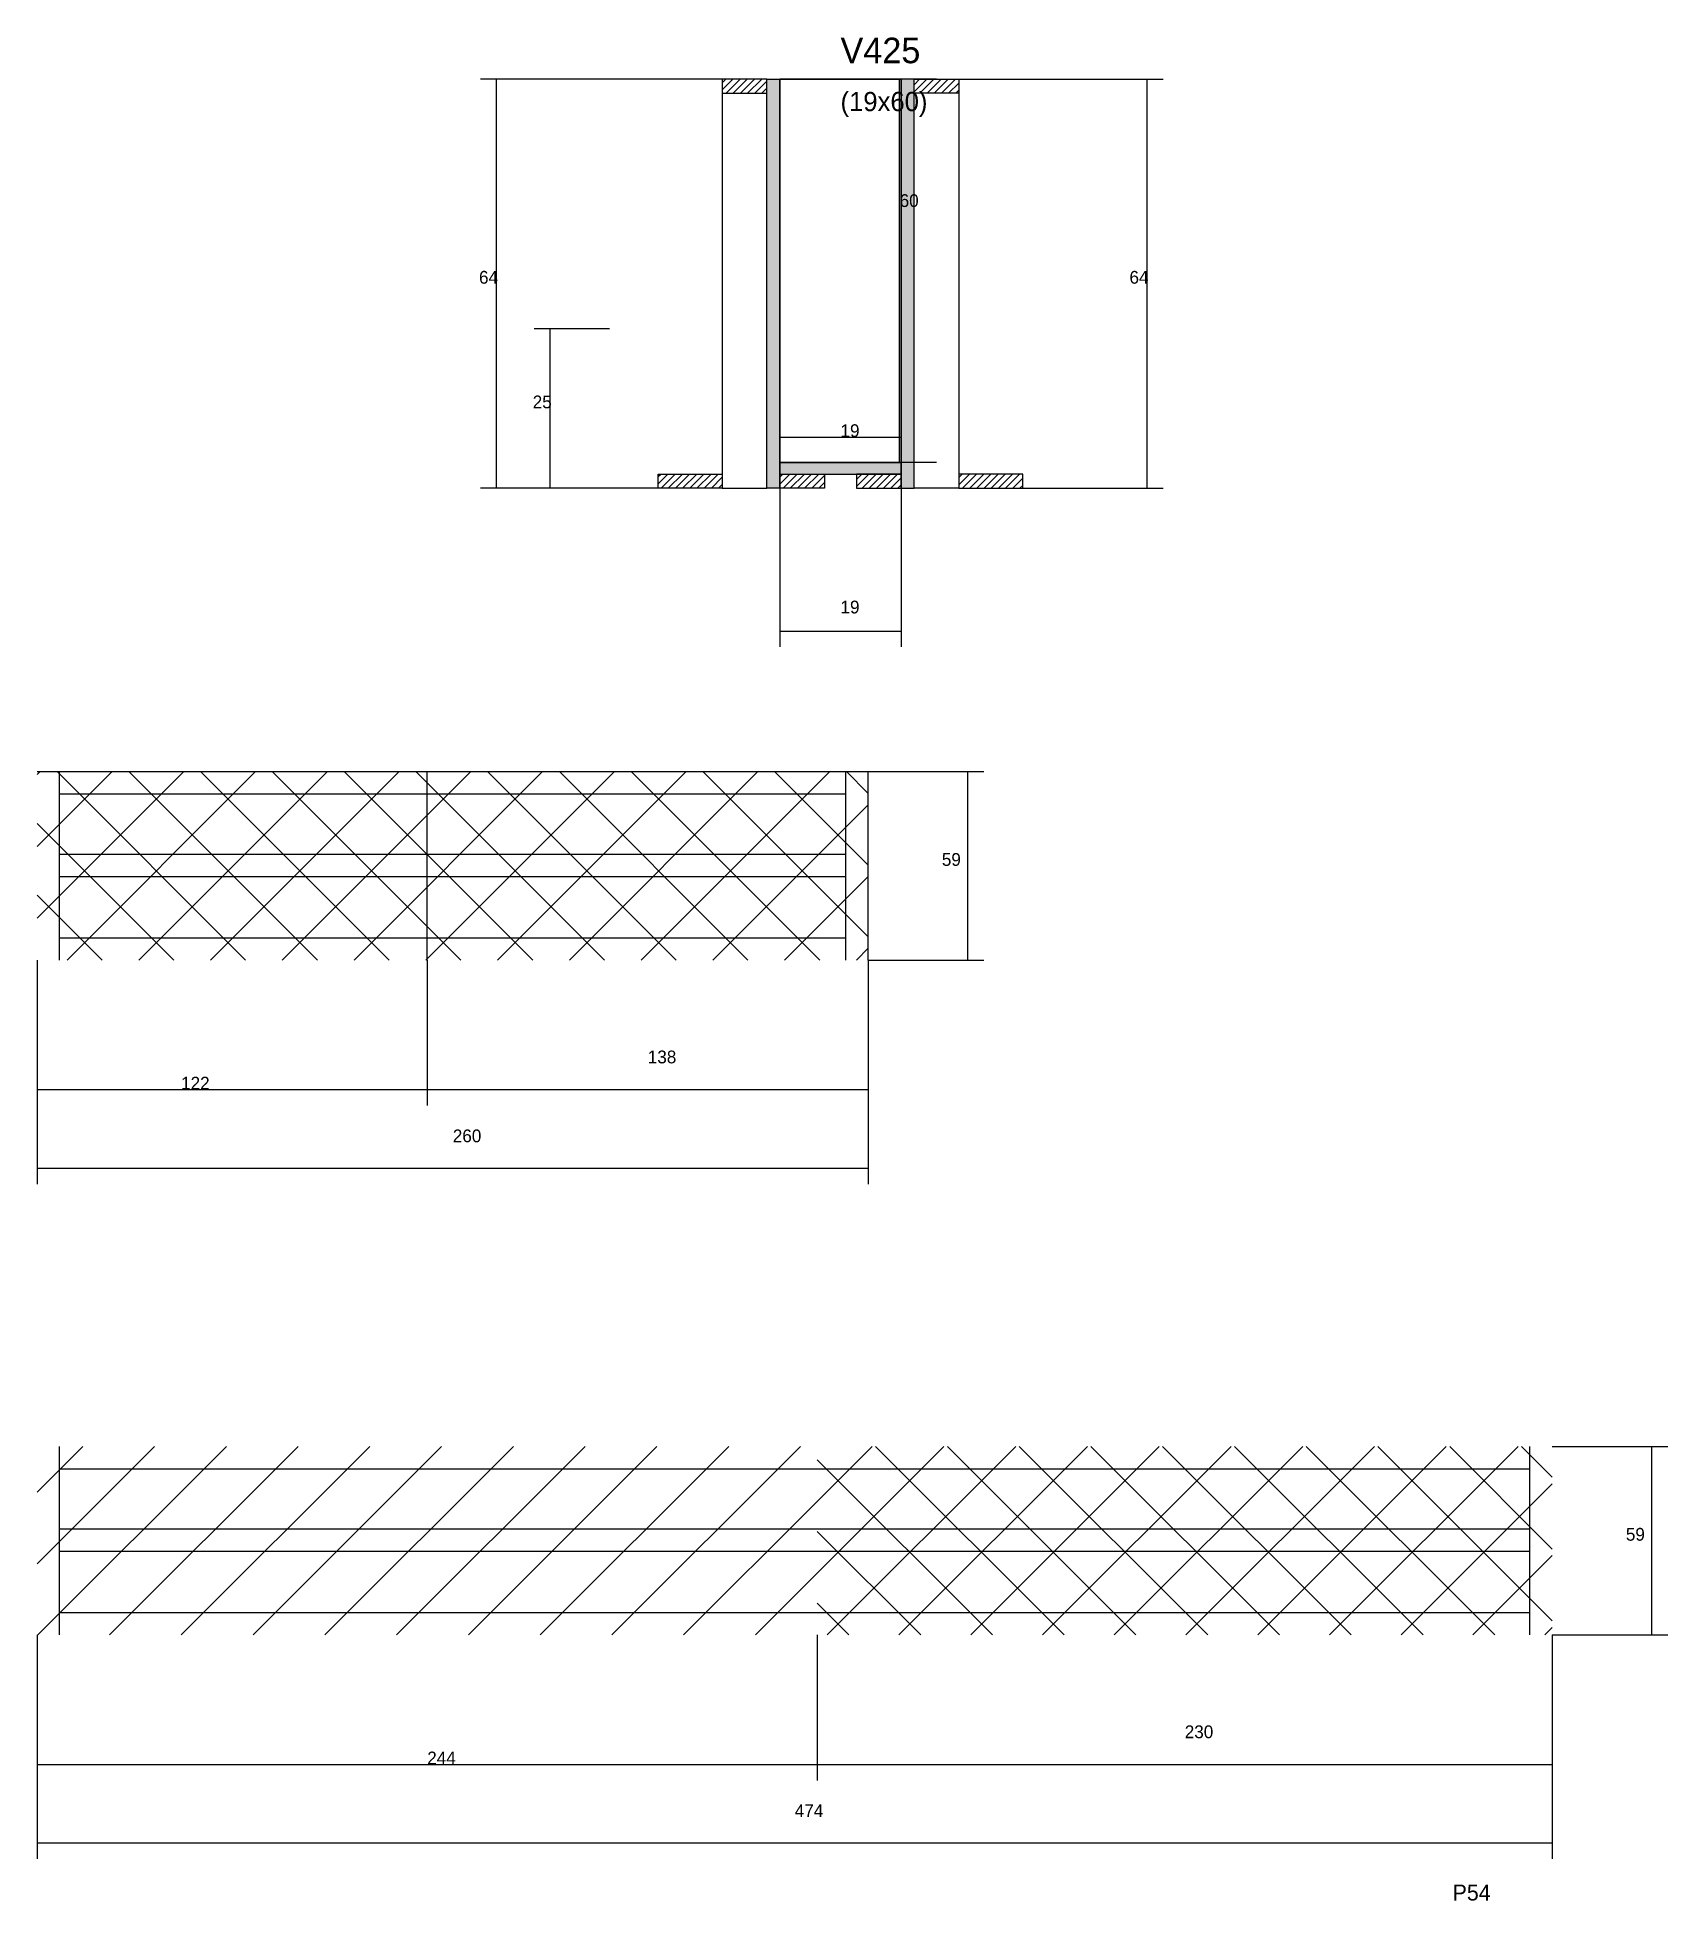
# Model space of a CAD drawing. Header units: metres. Extents: x -2848 to 21926, y -45195 to 1016.
# Drawn here: x 2949 to 3459, y -11570 to -10987 of the extents above; entities that cross this region are included whole.
import ezdxf

# ---------------------------------------------------------------- set-up
doc = ezdxf.new("R2010")
doc.units = ezdxf.units.M
for name, color, linetype in [('CONCRETO', 251, 'Continuous'), ('COTA', 241, 'Continuous'), ('Cota Seção (2x)', 4, 'Continuous'), ('Hachura', 253, 'Continuous'), ('Madeira', 126, 'Continuous'), ('NOMENCLATURA', 7, 'Continuous'), ('Painéis', 200, 'Continuous'), ('REAPROVEITAMENTO', 251, 'Continuous'), ('SARR_2.2x7', 40, 'Continuous'), ('Texto Seção', 7, 'Continuous')]:
    doc.layers.add(name, color=color, linetype=linetype)

msp = doc.modelspace()

# ---------------------------------------------------------------- texts
at = {"layer": 'COTA'}
for s, p in [('64', (3086.9, -11064)), ('64', (3290.4, -11064)), ('25', (3103.7, -11103)), ('19', (3200, -11167.2)), ('59', (3231.7, -11246.2)), ('138', (3139.7, -11308)), ('122', (2993.7, -11316.2)), ('260', (3078.7, -11332.7)), ('59', (3445.7, -11457.4)), ('230', (3307.7, -11519.2)), ('244', (3070.7, -11527.4)), ('474', (3185.7, -11543.9))]:
    msp.add_text(s, height=4, dxfattribs=at).set_placement(p)
at = {"layer": 'Cota Seção (2x)'}
for s, p in [('60', (3218.5, -11040)), ('19', (3200, -11112))]:
    msp.add_text(s, height=4, dxfattribs=at).set_placement(p)
at = {"layer": 'NOMENCLATURA'}
msp.add_text('P54', height=5, dxfattribs=at).set_placement((3391.5, -11570))
at = {"layer": 'Texto Seção'}
for s, height, p in [('V425', 8, (3200, -10995)), ('(19x60)', 6, (3200, -11010))]:
    msp.add_text(s, height=height, dxfattribs=at).set_placement(p)

# ---------------------------------------------------------------- hatches: boundary and pattern name
at = {"layer": 'Hachura'}
h = msp.add_hatch(dxfattribs=at)
h.set_pattern_fill('ANSI31', scale=0.5)
h.paths.add_polyline_path([(3177, -11004.4), (3177, -11000), (3177, -11000), (3163, -11000), (3163, -11000), (3163, -11004.4), (3163, -11004.4), (3177, -11004.4)])
h = msp.add_hatch(color=8, dxfattribs=at)
h.dxf.hatch_style = 1
h.paths.add_polyline_path([(3181, -11000), (3177, -11000), (3177, -11000), (3177, -11128), (3177, -11128), (3181, -11128), (3181, -11128), (3181, -11000)])
h = msp.add_hatch(color=8, dxfattribs=at)
h.dxf.hatch_style = 1
h.paths.add_polyline_path([(3223, -11000), (3219, -11000), (3219, -11000), (3219, -11128), (3219, -11128), (3223, -11128), (3223, -11128), (3223, -11000)])
h = msp.add_hatch(dxfattribs=at)
h.set_pattern_fill('ANSI31', scale=0.5)
h.paths.add_polyline_path([(3223, -11004.4), (3223, -11000), (3223, -11000), (3237, -11000), (3237, -11000), (3237, -11004.4), (3237, -11004.4), (3223, -11004.4)])
h = msp.add_hatch(color=8, dxfattribs=at)
h.dxf.hatch_style = 1
h.paths.add_polyline_path([(3219, -11123.6), (3219, -11120), (3219, -11120), (3181, -11120), (3181, -11120), (3181, -11123.6), (3181, -11123.6), (3219, -11123.6)])
h = msp.add_hatch(dxfattribs=at)
h.set_pattern_fill('ANSI31', scale=0.5)
h.paths.add_polyline_path([(3143, -11128), (3143, -11123.6), (3143, -11123.6), (3163, -11123.6), (3163, -11123.6), (3163, -11128), (3163, -11128), (3143, -11128)])
h = msp.add_hatch(dxfattribs=at)
h.set_pattern_fill('ANSI31', scale=0.5)
h.paths.add_polyline_path([(3181, -11128), (3181, -11123.6), (3181, -11123.6), (3195, -11123.6), (3195, -11123.6), (3195, -11128), (3195, -11128), (3181, -11128)])
h = msp.add_hatch(dxfattribs=at)
h.set_pattern_fill('ANSI31', scale=0.5)
h.paths.add_polyline_path([(3219, -11128), (3219, -11123.6), (3219, -11123.6), (3205, -11123.6), (3205, -11123.6), (3205, -11128), (3205, -11128), (3219, -11128)])
h = msp.add_hatch(dxfattribs=at)
h.set_pattern_fill('ANSI31', scale=0.5)
h.paths.add_polyline_path([(3257, -11128), (3257, -11123.6), (3257, -11123.6), (3237, -11123.6), (3237, -11123.6), (3237, -11128), (3237, -11128), (3257, -11128)])
at = {"layer": 'REAPROVEITAMENTO'}
h = msp.add_hatch(dxfattribs=at)
h.set_pattern_fill('ANSI37', scale=5)
h.paths.add_polyline_path([(3208.7, -11275.7), (3208.7, -11216.7), (3208.7, -11216.7), (2948.7, -11216.7), (2948.7, -11216.7), (2948.7, -11275.7), (2948.7, -11275.7), (3208.7, -11275.7)])
h = msp.add_hatch(dxfattribs=at)
h.set_pattern_fill('ANSI31', scale=5)
h.paths.add_polyline_path([(3192.7, -11486.9), (3192.7, -11427.9), (3192.7, -11427.9), (2948.7, -11427.9), (2948.7, -11427.9), (2948.7, -11486.9), (2948.7, -11486.9), (3192.7, -11486.9)])
h = msp.add_hatch(dxfattribs=at)
h.set_pattern_fill('ANSI37', scale=5)
h.paths.add_polyline_path([(3422.7, -11486.9), (3422.7, -11427.9), (3422.7, -11427.9), (3192.7, -11427.9), (3192.7, -11427.9), (3192.7, -11486.9), (3192.7, -11486.9), (3422.7, -11486.9)])

# ---------------------------------------------------------------- linework, layer by layer
at = {"layer": 'CONCRETO'}
for points in [[(3181, -11000), (3181, -11000), (3219, -11000), (3219, -11028), (3219, -11028), (3219, -11120), (3181, -11120), (3181, -11000)], [(3181, -11120), (3219, -11120), (3219, -11000), (3181, -11000)]]:
    msp.add_lwpolyline(points, close=True, dxfattribs=at)
at = {"layer": 'COTA'}
for p, q in [((3172.6, -11000), (3087.4, -11000)), ((3092.4, -11128), (3092.4, -11000)), ((3237, -11000), (3300.9, -11000)), ((3295.9, -11128), (3295.9, -11000)), ((3127.7, -11078.1), (3104.2, -11078.1)), ((3109.2, -11128), (3109.2, -11078.1)), ((3147.4, -11128), (3087.4, -11128)), ((3127.7, -11128), (3104.2, -11128)), ((3181, -11128), (3181, -11177.7)), ((3219, -11128), (3219, -11177.7)), ((3252.6, -11128), (3300.9, -11128)), ((3181, -11172.7), (3219, -11172.7)), ((3208.7, -11216.7), (3244.8, -11216.7)), ((3239.8, -11275.7), (3239.8, -11216.7)), ((2948.7, -11275.7), (2948.7, -11321.2)), ((2948.7, -11275.7), (2948.7, -11345.8)), ((3070.7, -11275.7), (3070.7, -11321.2)), ((3070.7, -11275.7), (3070.7, -11321.2)), ((3208.7, -11275.7), (3208.7, -11321.2)), ((3208.7, -11275.7), (3208.7, -11345.8)), ((3208.7, -11275.7), (3244.8, -11275.7)), ((2948.7, -11316.2), (3070.7, -11316.2)), ((3070.7, -11316.2), (3208.7, -11316.2)), ((2948.7, -11340.8), (3208.7, -11340.8)), ((3422.7, -11427.9), (3458.8, -11427.9)), ((3453.8, -11486.9), (3453.8, -11427.9)), ((2948.7, -11486.9), (2948.7, -11532.4)), ((2948.7, -11486.9), (2948.7, -11557)), ((3192.7, -11486.9), (3192.7, -11532.4)), ((3192.7, -11486.9), (3192.7, -11532.4)), ((3422.7, -11486.9), (3422.7, -11532.4)), ((3422.7, -11486.9), (3422.7, -11557)), ((3422.7, -11486.9), (3458.8, -11486.9)), ((2948.7, -11527.4), (3192.7, -11527.4)), ((3192.7, -11527.4), (3422.7, -11527.4)), ((2948.7, -11552), (3422.7, -11552))]:
    msp.add_line(p, q, dxfattribs=at)
at = {"layer": 'Cota Seção (2x)'}
for p, q in [((3230, -11000), (3213.5, -11000)), ((3218.5, -11120), (3218.5, -11000)), ((3181, -11128), (3181, -11107)), ((3219, -11128), (3219, -11107)), ((3181, -11112), (3219, -11112)), ((3230, -11120), (3213.5, -11120))]:
    msp.add_line(p, q, dxfattribs=at)
at = {"layer": 'Madeira'}
for points in [[(3177, -11004.4), (3177, -11000), (3163, -11000), (3163, -11004.4)], [(3177, -11000), (3163, -11000), (3163, -11128), (3177, -11128)], [(3223, -11004.4), (3223, -11000), (3237, -11000), (3237, -11004.4)], [(3223, -11000), (3237, -11000), (3237, -11128), (3223, -11128)], [(3143, -11128), (3143, -11123.6), (3163, -11123.6), (3163, -11128)], [(3181, -11128), (3181, -11123.6), (3195, -11123.6), (3195, -11128)], [(3219, -11128), (3219, -11123.6), (3205, -11123.6), (3205, -11128)], [(3257, -11128), (3257, -11123.6), (3237, -11123.6), (3237, -11128)]]:
    msp.add_lwpolyline(points, close=True, dxfattribs=at)
at = {"layer": 'Painéis'}
for p, q in [((3181, -11128), (3181, -11000)), ((3181, -11120), (3219, -11120)), ((3181, -11123.6), (3181, -11120)), ((2948.7, -11216.7), (3208.7, -11216.7)), ((3070.7, -11275.7), (3070.7, -11216.7)), ((3208.7, -11275.7), (3208.7, -11216.7))]:
    msp.add_line(p, q, dxfattribs=at)
for points in [[(3177, -11000), (3181, -11000), (3181, -11128), (3177, -11128)], [(3223, -11000), (3219, -11000), (3219, -11128), (3223, -11128)], [(3219, -11123.6), (3219, -11120), (3181, -11120), (3181, -11123.6)]]:
    msp.add_lwpolyline(points, close=True, dxfattribs=at)
at = {"layer": 'SARR_2.2x7'}
for p, q in [((2955.7, -11275.7), (2955.7, -11216.7)), ((3201.7, -11275.7), (3201.7, -11216.7)), ((2955.7, -11223.7), (3070.7, -11223.7)), ((3070.7, -11223.7), (3201.7, -11223.7)), ((2955.7, -11242.5), (3070.7, -11242.5)), ((3070.7, -11242.5), (3201.7, -11242.5)), ((2955.7, -11249.5), (3070.7, -11249.5)), ((3070.7, -11249.5), (3201.7, -11249.5)), ((2955.7, -11268.7), (3070.7, -11268.7)), ((3070.7, -11268.7), (3201.7, -11268.7)), ((2955.7, -11486.9), (2955.7, -11427.9)), ((3415.7, -11486.9), (3415.7, -11427.9)), ((2955.7, -11434.9), (3192.7, -11434.9)), ((3192.7, -11434.9), (3415.7, -11434.9)), ((2955.7, -11453.7), (3192.7, -11453.7)), ((3192.7, -11453.7), (3415.7, -11453.7)), ((2955.7, -11460.7), (3192.7, -11460.7)), ((3192.7, -11460.7), (3415.7, -11460.7)), ((2955.7, -11479.9), (3192.7, -11479.9)), ((3192.7, -11479.9), (3415.7, -11479.9))]:
    msp.add_line(p, q, dxfattribs=at)

msp.set_redraw_order([(e.dxf.handle, doc.entitydb.next_handle()) for e in msp.query("TEXT MTEXT ATTDEF DIMENSION ARC_DIMENSION")])  # texts and dimensions are drawn at this point

doc.saveas('drawing.dxf')
